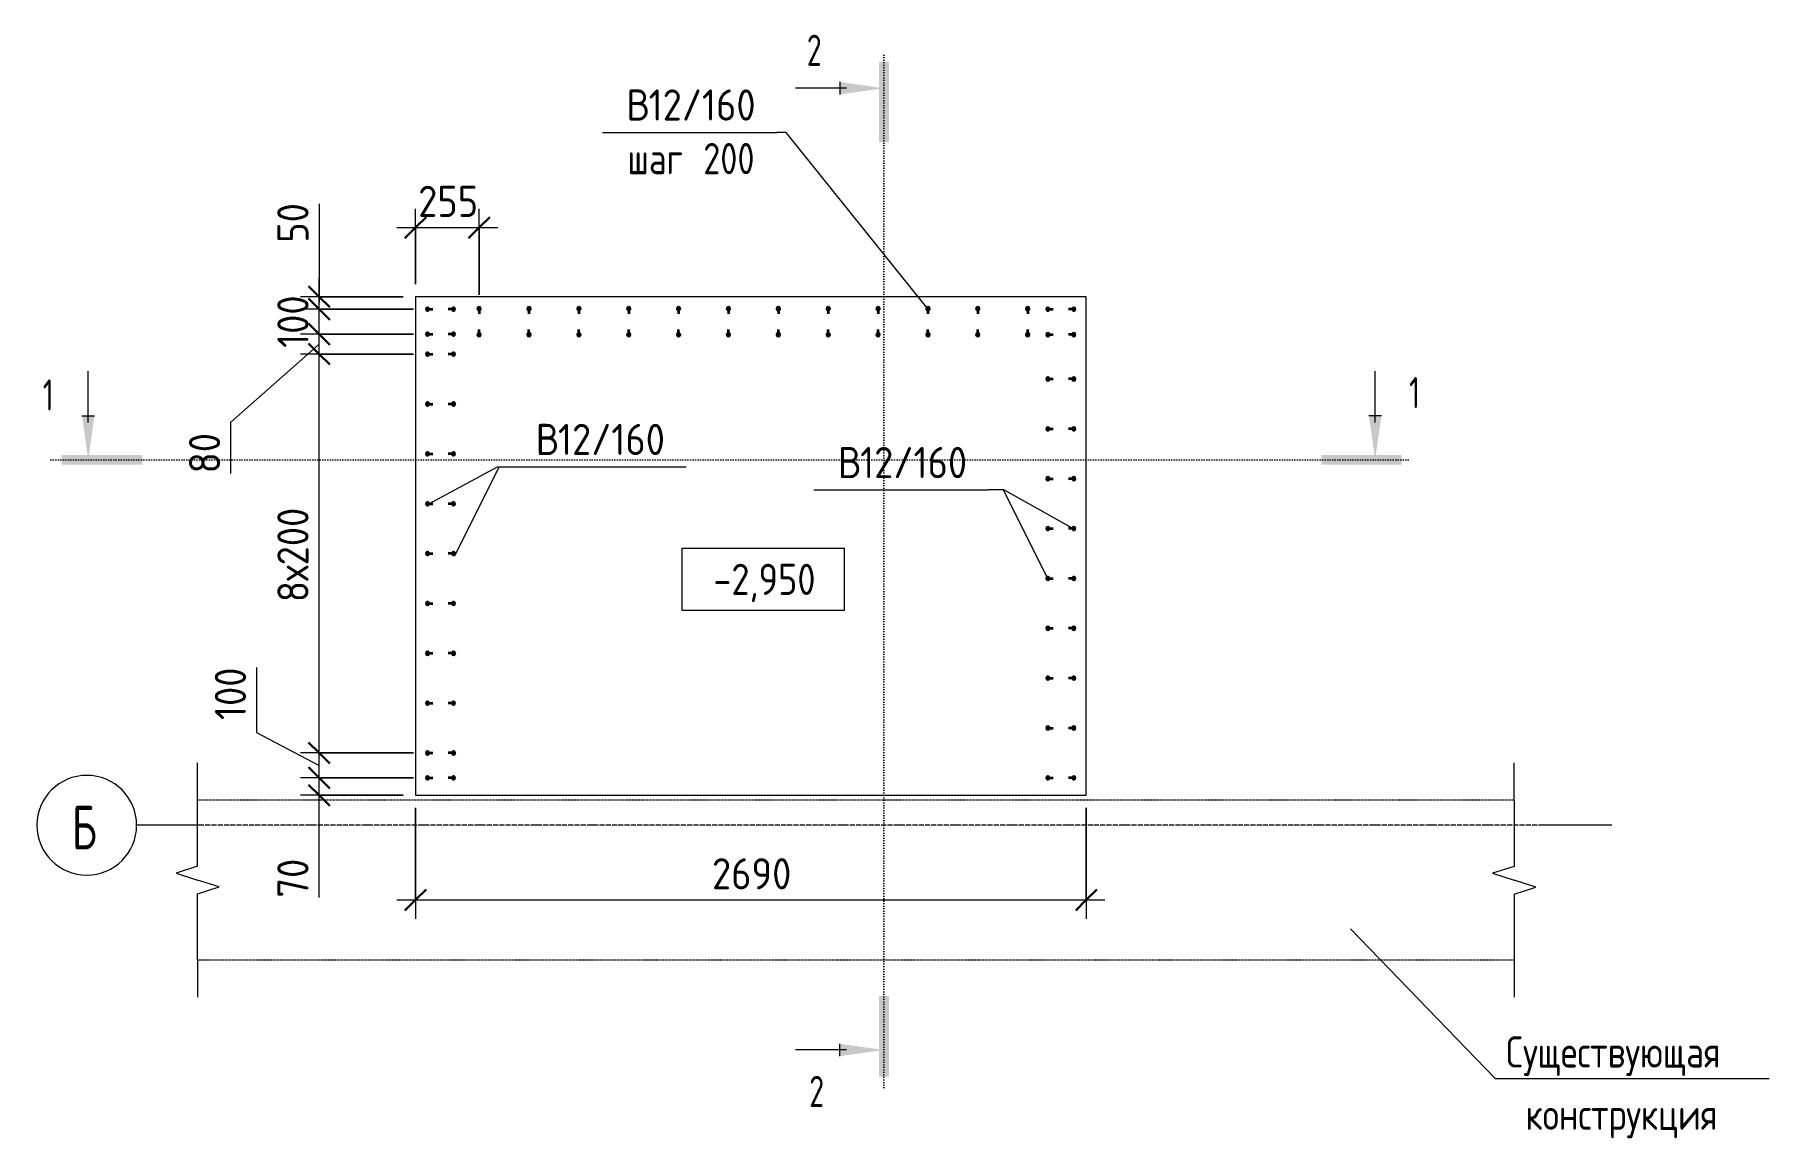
# Model space of a CAD drawing. Header units: millimetres. Extents: x 67134 to 118201, y -4983 to 13821.
# Drawn here: x 98352 to 105309, y 8254 to 12681 of the extents above; entities that cross this region are included whole.
import ezdxf

# ---------------------------------------------------------------- set-up
doc = ezdxf.new("R2010")
doc.units = ezdxf.units.MM
for name, pattern in [('01 Штриховая _4 мм_', [6, 3.5, -2.5]), ('02 Штрихпунктирная _20 мм_', [25, 20, -2.5, 0, -2.5]), ('04 Пунктир 10мм', [10, 0, -10])]:
    doc.linetypes.add(name, pattern=pattern)
for name, color, linetype, lineweight in [('AA_Dim', 7, 'Continuous', 9), ('AA_Dim-50', 7, 'Continuous', 9), ('AA_Oformlenie', 7, 'Continuous', 9), ('AA_Razrez', 7, 'Continuous', 9), ('AA_Vinoska', 7, 'Continuous', 9), ('AA_Visotnaya otmetka', 7, 'Continuous', 9), ('AF_Stena_Опалубка', 253, 'Continuous', 20), ('KR_Armatura', 7, 'Continuous', 20), ('KR_Armatura_Tonkie', 7, 'Continuous', 20), ('KR_Fundament', 7, 'Continuous', 20), ('Оси', 7, 'Continuous', 9)]:
    doc.layers.add(name, color=color, linetype=linetype, lineweight=lineweight)
doc.styles.add('GOST Common', font='GOST_Common.ttf', dxfattribs={"width": 0.85, "height": 125})
doc.styles.add('ISOCPEUR', font='isocpeur.TTF', dxfattribs={"width": 0.9, "height": 125})
doc.styles.add('ISOCPEUR_1', font='isocpeur.TTF', dxfattribs={"width": 0.85, "height": 125})
doc.styles.add('ISOCPEUR_3', font='isocpeur.TTF', dxfattribs={"width": 0.7, "height": 125})
doc.styles.add('ISOCPEUR_4', font='isocpeur.TTF', dxfattribs={"width": 0.7, "height": 175})
doc.styles.add('ISOCPEUR_5', font='isocpeur.TTF', dxfattribs={"width": 0.8, "height": 125})
doc.dimstyles.new('00_Точн_3_знака__прозр_', dxfattribs={"dimscale": 304.8, "dimtxt": 125.344371, "dimasz": 0.278871, "dimexe": 0.246063, "dimexo": 0.164042, "dimgap": 0.016404, "dimtad": 1, "dimdec": 3, "dimrnd": 0.001, "dimdsep": 46, "dimtxsty": 'ISOCPEUR', "dimblk1": 'OBLIQUE', "dimblk2": 'OBLIQUE', "dimsah": 1, "dimcen": 0.09, "dimdle": 0.246063, "dimazin": 0, "dimtfac": 1, "dimtdec": 4, "dimtix": 1, "dimtmove": 0, "dimatfit": 3, "dimfxl": 1, "dimtvp": 1, "dimtolj": 1, "dimtzin": 0, "dimlwd": 18, "dimlwe": 18, "dimarcsym": 2})
doc.dimstyles.new('00_Точн_3_знака__прозр__1', dxfattribs={"dimscale": 304.8, "dimtxt": 125.344371, "dimasz": 0.278871, "dimexe": 0.246063, "dimexo": 0.164042, "dimgap": 0.016404, "dimtad": 1, "dimdec": 3, "dimrnd": 0.001, "dimdsep": 46, "dimtxsty": 'ISOCPEUR', "dimblk1": 'OBLIQUE', "dimblk2": 'OBLIQUE', "dimsah": 1, "dimcen": 0.09, "dimdle": 0.246063, "dimazin": 0, "dimtfac": 1, "dimtdec": 4, "dimtix": 1, "dimtmove": 1, "dimatfit": 3, "dimfxl": 1, "dimtvp": 1, "dimtolj": 1, "dimtzin": 0, "dimlwd": 18, "dimlwe": 18, "dimarcsym": 2})

msp = doc.modelspace()

# ---------------------------------------------------------------- texts
at = {"layer": 'AA_Razrez', "char_height": 125, "attachment_point": 1, "style": 'ISOCPEUR_3'}
for s, insert, width in [('\\fISOCPEUR|b0|i0|c204|p34|;\\W.7;2', (101448.5963, 12681.1024), 75.759469), ('\\fISOCPEUR|b0|i0|c204|p34|;\\W.7;1', (98384.2514, 11298.4703), 53.312219), ('\\fISOCPEUR|b0|i0|c204|p34|;\\W.7;1', (103863.9232, 11308.0574), 53.312219), ('\\fISOCPEUR|b0|i0|c204|p34|;\\W.7;2', (101458.1833, 8504.7851), 75.759469)]:
    msp.add_mtext(s, dxfattribs=dict(at, insert=insert, width=width))
at = {"layer": 'AA_Vinoska', "char_height": 125, "attachment_point": 1}
for s, insert, width, style in [('\\fISOCPEUR|b0|i0|c204|p34|;\\W.9;В', (100724.9079, 12461.537), 108.227812, 'ISOCPEUR'), ('12/160', (100814.2048, 12461.537), 526.708687, 'ISOCPEUR'), (' 200', (100969.7538, 12246.5843), 333.502, 'ISOCPEUR_5'), ('шаг', (100728.9829, 12246.5843), 291.81425, 'ISOCPEUR_5'), ('\\fISOCPEUR|b0|i0|c204|p34|;\\W.9;В', (100361.3885, 11120.1066), 108.227812, 'ISOCPEUR'), ('12/160', (100450.6854, 11120.1066), 526.708687, 'ISOCPEUR'), ('\\fISOCPEUR|b0|i0|c204|p34|;\\W.9;В', (101573.1313, 11027.2845), 108.227812, 'ISOCPEUR'), ('12/160', (101662.4282, 11027.2845), 526.708687, 'ISOCPEUR'), ('Существующая', (104253.0334, 8663.2541), 1219.767531, 'GOST Common'), ('конструкция', (104330.3834, 8413.2541), 1032.373078, 'GOST Common')]:
    msp.add_mtext(s, dxfattribs=dict(at, insert=insert, width=width, style=style))
at = {"layer": 'AA_Visotnaya otmetka', "insert": (101073.9269, 10558.851), "char_height": 125, "width": 479.798668, "attachment_point": 1, "line_spacing_factor": 1.135194, "style": 'ISOCPEUR_1'}
msp.add_mtext('-2,950', dxfattribs=at)
at = {"layer": 'Оси', "insert": (98501.3241, 9588.5763), "char_height": 175, "width": 120.653969, "attachment_point": 1, "style": 'ISOCPEUR_4'}
msp.add_mtext('\\fISOCPEUR|b0|i0|c204|p34|;\\W.7;Б', dxfattribs=at)

# ---------------------------------------------------------------- blocks, each defined once
blk = doc.blocks.new('265_Выпуск П одной длины _НесАрм_РабПлоск_ - В1 _d12_ t250-4071037-Схема расположения арматурных выпусков вундаментной плиты  в_о 22-23_Б')
at = {"layer": 'KR_Armatura_Tonkie', "lineweight": 35}
for points in [[(-6, -6), (-3, -5.2), (-1.8, -4.2), (-0.2, -1.6), (0, 0), (-0.8, 3), (-1.8, 4.2), (-4.4, 5.8), (-7.6, 5.8), (-10.2, 4.2), (-11.8, 1.6), (-12, 0), (-11.2, -3), (-9, -5.2)], [(98, -6), (99.6, -5.8), (102.2, -4.2), (103.8, -1.6), (103.7, 1.7), (103.2, 3), (101, 5.2), (98, 6), (95, 5.2), (92.3, 1.7), (92.2, 1.6), (92.2, -1.6), (92.8, -3), (95, -5.2), (96.4, -5.8)]]:
    blk.add_hatch(color=256, dxfattribs=at).paths.add_polyline_path(points)
at = {"layer": 'KR_Armatura'}
for centre in [(-6, 0), (98, 0)]:
    blk.add_circle(centre, 6, dxfattribs=at)
at = {"layer": 'KR_Armatura_Tonkie', "lineweight": 35}
for p, q in [((0, 0), (15, 0)), ((92, 0), (77, 0))]:
    blk.add_line(p, q, dxfattribs=at)
for centre, start, end in [((-6, 0), 360, 180), ((-6, 0), 180, 360), ((98, 0), 360, 180), ((98, 0), 180, 360)]:
    blk.add_arc(centre, 6, start, end, dxfattribs=at)
blk = doc.blocks.new('265_Выпуск П одной длины _НесАрм_РабПлоск_ - В1 _d12_ t250-V1-Схема расположения арматурных выпусков вундаментной плиты  в_о 22-23_Б')
at = {"layer": 'KR_Armatura_Tonkie', "lineweight": 35}
for points in [[(-6, -6), (-3, -5.2), (-1.8, -4.2), (-0.2, -1.3), (0, 0), (-0.8, 3), (-1.8, 4.2), (-4.4, 5.8), (-7.6, 5.8), (-10.2, 4.2), (-11.8, 1.6), (-11.7, -1.3), (-11.2, -3), (-9, -5.2)], [(98, -6), (99.6, -5.8), (102.2, -4.2), (103.8, -1.3), (103.8, 1.6), (103.2, 3), (101, 5.2), (98, 6), (95, 5.2), (92.8, 3), (92.2, 1.6), (92.2, -1.6), (92.8, -3), (95, -5.2), (96.4, -5.8)]]:
    blk.add_hatch(color=256, dxfattribs=at).paths.add_polyline_path(points)
at = {"layer": 'KR_Armatura'}
for centre in [(-6, 0), (98, 0)]:
    blk.add_circle(centre, 6, dxfattribs=at)
at = {"layer": 'KR_Armatura_Tonkie', "lineweight": 35}
for p, q in [((0, 0), (15, 0)), ((92, 0), (77, 0))]:
    blk.add_line(p, q, dxfattribs=at)
for centre, start, end in [((-6, 0), 360, 180), ((-6, 0), 180, 360), ((98, 0), 360, 180), ((98, 0), 180, 360)]:
    blk.add_arc(centre, 6, start, end, dxfattribs=at)
blk = doc.blocks.new('265_Выпуск П одной длины _НесАрм_РабПлоск_ - В1 _d12_ t250-V2-Схема расположения арматурных выпусков вундаментной плиты  в_о 22-23_Б')
at = {"layer": 'KR_Armatura_Tonkie', "lineweight": 35}
for points in [[(-12, 0), (-11.2, -3), (-8.2, -5.4), (-6, -6), (-3, -5.2), (-1.8, -4.2), (-0.2, -1.6), (-0.1, 0.2), (-0.8, 3), (-1.8, 4.2), (-4.4, 5.8), (-7.6, 5.8), (-10.2, 4.2), (-12, 0.2)], [(92.2, 0.2), (92.2, -1.6), (92.8, -3), (95, -5.2), (98, -6), (99.6, -5.8), (102.2, -4.2), (103.8, -1.6), (103.8, 1.6), (103.2, 3), (101, 5.2), (98, 6), (95, 5.2), (92.8, 3), (92.2, 1.6)]]:
    blk.add_hatch(color=256, dxfattribs=at).paths.add_polyline_path(points)
at = {"layer": 'KR_Armatura'}
for centre in [(-6, 0), (98, 0)]:
    blk.add_circle(centre, 6, dxfattribs=at)
at = {"layer": 'KR_Armatura_Tonkie', "lineweight": 35}
for p, q in [((0, 0), (15, 0)), ((92, 0), (77, 0))]:
    blk.add_line(p, q, dxfattribs=at)
for centre, start, end in [((-6, 0), 360, 180), ((-6, 0), 180, 360), ((98, 0), 360, 180), ((98, 0), 180, 360)]:
    blk.add_arc(centre, 6, start, end, dxfattribs=at)
blk = doc.blocks.new('265_Выпуск П одной длины _НесАрм_РабПлоск_ - В1 _d12_ t250-V3-Схема расположения арматурных выпусков вундаментной плиты  в_о 22-23_Б')
at = {"layer": 'KR_Armatura_Tonkie', "lineweight": 35}
for points in [[(-12, 0), (-11.2, -3), (-8.2, -5.4), (-5.9, -6), (-3, -5.2), (-1.8, -4.2), (-0.2, -1.6), (0, 0), (-0.8, 3), (-1.8, 4.2), (-4.4, 5.8), (-7.6, 5.8), (-10.2, 4.2), (-11.8, 1.6)], [(92.2, -1.6), (92.8, -3), (95, -5.2), (98.3, -6), (99.6, -5.8), (102.2, -4.2), (103.8, -1.6), (103.8, 1.6), (103.2, 3), (101, 5.2), (98, 6), (95, 5.2), (92.8, 3), (92.2, 1.6)]]:
    blk.add_hatch(color=256, dxfattribs=at).paths.add_polyline_path(points)
at = {"layer": 'KR_Armatura'}
for centre in [(-6, 0), (98, 0)]:
    blk.add_circle(centre, 6, dxfattribs=at)
at = {"layer": 'KR_Armatura_Tonkie', "lineweight": 35}
for p, q in [((0, 0), (15, 0)), ((92, 0), (77, 0))]:
    blk.add_line(p, q, dxfattribs=at)
for centre, start, end in [((-6, 0), 360, 180), ((-6, 0), 180, 360), ((98, 0), 360, 180), ((98, 0), 180, 360)]:
    blk.add_arc(centre, 6, start, end, dxfattribs=at)
blk = doc.blocks.new('011_ЛинияОбрыва _ЭлУзла_Линия_ - Тип 1-4091835-Схема расположения арматурных выпусков вундаментной плиты  в_о 22-23_Б')
at = {"layer": 'AA_Oformlenie'}
for p, q in [((0, 0), (265, 0)), ((376.3, 0), (640, 0))]:
    blk.add_line(p, q, dxfattribs=at)
blk = doc.blocks.new('Разрез - Номер узла_ сзади-394133-Схема расположения арматурных выпусков вундаментной плиты  в_о 22-23_Б')
at = {"layer": 'AA_Razrez'}
for points in [[(7.33, 0.4), (7.33, -0.39), (0.87, -0.39), (0.87, 0.4)], [(3.5, -3.53), (2.5, -3.53), (3, 0)]]:
    blk.add_hatch(color=256, dxfattribs=at).paths.add_polyline_path(points)
for p, q in [((2.5, -3.53), (3.5, -3.53)), ((3, -3), (3, -7.1))]:
    blk.add_line(p, q, dxfattribs=at)
blk = doc.blocks.new('Разрез - Номер узла_ спереди-394134-Схема расположения арматурных выпусков вундаментной плиты  в_о 22-23_Б')
at = {"layer": 'AA_Razrez'}
for points in [[(7.33, 0.4), (7.33, -0.39), (0.87, -0.39), (0.87, 0.4)], [(3.5, -3.53), (2.5, -3.53), (3, 0)]]:
    blk.add_hatch(color=256, dxfattribs=at).paths.add_polyline_path(points)
for p, q in [((2.5, -3.53), (3.5, -3.53)), ((3, -3), (3, -7.1))]:
    blk.add_line(p, q, dxfattribs=at)
blk = doc.blocks.new('DIMBLOCK40-Схема расположения арматурных выпусков вундаментной плиты  в_о 22-23_Б')
at = {"layer": 'AA_Dim-50', "lineweight": 18}
for p, q in [((99879.4, 9580), (99879.4, 9135.2)), ((99879.4, 9210.2), (99879.4, 9580)), ((102569.4, 9580), (102569.4, 9135.2)), ((102569.4, 9210.2), (102569.4, 9580)), ((99804.4, 9210.2), (102644.4, 9210.2))]:
    blk.add_line(p, q, dxfattribs=at)
at = {"layer": 'AA_Dim-50', "lineweight": 30}
for p, q in [((99879.4, 9210.2), (99921.9, 9252.7)), ((102569.4, 9210.2), (102611.9, 9252.7)), ((99879.4, 9210.2), (99836.9, 9167.7)), ((102569.4, 9210.2), (102526.9, 9167.7))]:
    blk.add_line(p, q, dxfattribs=at)
at = {"layer": 'AA_Dim-50', "color": 0, "lineweight": 18, "insert": (101068.3, 9378), "char_height": 125, "width": 374.614, "attachment_point": 1, "line_spacing_factor": 1.135194, "style": 'ISOCPEUR'}
blk.add_mtext('2690', dxfattribs=at)
blk = doc.blocks.new('_Oblique')
at = {"color": 0, "linetype": 'ByBlock', "lineweight": -2}
blk.add_line((-0.5, -0.5), (0.5, 0.5), dxfattribs=at)
blk = doc.blocks.new('Высотные отметки - Рамка вверх-400294-Схема расположения арматурных выпусков вундаментной плиты  в_о 22-23_Б')
at = {"layer": 'AA_Vinoska'}
for p, q in [((-13, 0), (-13, 5)), ((-13, 5), (0, 5)), ((0, 5), (0, 0)), ((0, 0), (-13, 0))]:
    blk.add_line(p, q, dxfattribs=at)
blk = doc.blocks.new('010_Текст с выноской - Текст 2 строки-4027658-Схема расположения арматурных выпусков вундаментной плиты  в_о 22-23_Б')
at = {"layer": 'AA_Vinoska'}
blk.add_line((-11, 0), (11, 0), dxfattribs=at)
blk = doc.blocks.new('042_М_Арматуры - Диам длина поз-3662928-Схема расположения арматурных выпусков вундаментной плиты  в_о 22-23_Б')
at = {"layer": 'AA_Vinoska'}
blk.add_line((-7, 0), (7, 0), dxfattribs=at)
blk = doc.blocks.new('042_М_Арматуры - Диам длина поз _ Комментарий-3662934-Схема расположения арматурных выпусков вундаментной плиты  в_о 22-23_Б')
at = {"layer": 'AA_Vinoska'}
blk.add_line((-7, 0), (7, 0), dxfattribs=at)
blk = doc.blocks.new('DIMBLOCK41-Схема расположения арматурных выпусков вундаментной плиты  в_о 22-23_Б')
at = {"layer": 'AA_Dim-50', "lineweight": 18}
for p, q in [((99879.4, 11680), (99879.4, 11982.1)), ((100134.4, 11638), (100134.4, 11982.1)), ((99804.4, 11907.1), (100209.4, 11907.1)), ((99879.4, 11907.1), (99879.4, 11680)), ((100134.4, 11907.1), (100134.4, 11638))]:
    blk.add_line(p, q, dxfattribs=at)
at = {"layer": 'AA_Dim-50', "lineweight": 30}
for p, q in [((99879.4, 11907.1), (99836.9, 11864.6)), ((99879.4, 11907.1), (99921.9, 11949.6)), ((100134.4, 11907.1), (100091.9, 11864.6)), ((100134.4, 11907.1), (100176.9, 11949.6))]:
    blk.add_line(p, q, dxfattribs=at)
at = {"layer": 'AA_Dim-50', "color": 0, "lineweight": 18, "insert": (99889.9, 12074.9), "char_height": 125, "width": 280.961, "attachment_point": 1, "line_spacing_factor": 1.135194, "style": 'ISOCPEUR'}
blk.add_mtext('255', dxfattribs=at)
blk = doc.blocks.new('Ось сетки - d_4мм-2765513-Схема расположения арматурных выпусков вундаментной плиты  в_о 22-23_Б')
at = {"layer": 'Оси'}
for start, end in [(360, 180), (360, 180), (180, 360), (180, 360)]:
    blk.add_arc((0, 0), 4, start, end, dxfattribs=at)
blk = doc.blocks.new('DIMBLOCK42-Схема расположения арматурных выпусков вундаментной плиты  в_о 22-23_Б')
at = {"layer": 'AA_Dim-50', "lineweight": 30}
for p, q in [((99493.1, 9700), (99450.6, 9742.5)), ((99493.1, 9630), (99450.6, 9672.5)), ((99493.1, 9700), (99535.6, 9657.5)), ((99493.1, 9630), (99535.6, 9587.5))]:
    blk.add_line(p, q, dxfattribs=at)
at = {"layer": 'AA_Dim-50', "lineweight": 18}
for p, q in [((99871.8, 9700), (99418.1, 9700)), ((99493.1, 9555), (99493.1, 9700)), ((99493.1, 9700), (99871.8, 9700)), ((99829.4, 9630), (99418.1, 9630)), ((99493.1, 9425.8), (99493.1, 9665)), ((99493.1, 9630), (99829.4, 9630)), ((99493.1, 9219.7), (99493.1, 9425.8))]:
    blk.add_line(p, q, dxfattribs=at)
at = {"layer": 'AA_Dim-50', "color": 0, "lineweight": 18, "insert": (99325.3, 9219.7), "char_height": 125, "width": 187.307, "attachment_point": 1, "rotation": 90, "line_spacing_factor": 1.135194, "style": 'ISOCPEUR'}
blk.add_mtext('70', dxfattribs=at)
blk = doc.blocks.new('DIMBLOCK43-Схема расположения арматурных выпусков вундаментной плиты  в_о 22-23_Б')
at = {"layer": 'AA_Dim-50', "lineweight": 18}
for p, q in [((99242.3, 10142.6), (99242.3, 9882.1)), ((99242.3, 9882.1), (99493.1, 9750)), ((99871.8, 9800), (99418.1, 9800)), ((99493.1, 9700), (99493.1, 9800)), ((99493.1, 9800), (99871.8, 9800)), ((99871.8, 9700), (99418.1, 9700)), ((99493.1, 9700), (99871.8, 9700))]:
    blk.add_line(p, q, dxfattribs=at)
at = {"layer": 'AA_Dim-50', "lineweight": 30}
for p, q in [((99493.1, 9800), (99450.6, 9842.5)), ((99493.1, 9700), (99450.6, 9742.5)), ((99493.1, 9800), (99535.6, 9757.5)), ((99493.1, 9700), (99535.6, 9657.5))]:
    blk.add_line(p, q, dxfattribs=at)
at = {"layer": 'AA_Dim-50', "color": 0, "lineweight": 18, "insert": (99074.5, 9932.1), "char_height": 125, "width": 252.581, "attachment_point": 1, "rotation": 90, "line_spacing_factor": 1.135194, "style": 'ISOCPEUR'}
blk.add_mtext('100', dxfattribs=at)
blk = doc.blocks.new('DIMBLOCK44-Схема расположения арматурных выпусков вундаментной плиты  в_о 22-23_Б')
at = {"layer": 'AA_Dim-50', "lineweight": 30}
for p, q in [((99493.1, 11400), (99450.6, 11442.5)), ((99493.1, 11400), (99535.6, 11357.5)), ((99493.1, 9800), (99450.6, 9842.5)), ((99493.1, 9800), (99535.6, 9757.5))]:
    blk.add_line(p, q, dxfattribs=at)
at = {"layer": 'AA_Dim-50', "lineweight": 18}
for p, q in [((99871.8, 11400), (99418.1, 11400)), ((99493.1, 9800), (99493.1, 11400)), ((99493.1, 11400), (99871.8, 11400)), ((99871.8, 9800), (99418.1, 9800)), ((99493.1, 9800), (99871.8, 9800))]:
    blk.add_line(p, q, dxfattribs=at)
at = {"layer": 'AA_Dim-50', "color": 0, "lineweight": 18, "insert": (99325.3, 10404.9), "char_height": 125, "width": 468.268, "attachment_point": 1, "rotation": 90, "line_spacing_factor": 1.135194, "style": 'ISOCPEUR'}
blk.add_mtext('8х200', dxfattribs=at)
blk = doc.blocks.new('DIMBLOCK45-Схема расположения арматурных выпусков вундаментной плиты  в_о 22-23_Б')
at = {"layer": 'AA_Dim-50', "lineweight": 18}
for p, q in [((99871.8, 11480), (99418.1, 11480)), ((99493.1, 11400), (99493.1, 11480)), ((99493.1, 11480), (99871.8, 11480)), ((99138.7, 11127.5), (99493.1, 11440)), ((99871.8, 11400), (99418.1, 11400)), ((99493.1, 11400), (99871.8, 11400)), ((99138.7, 10921.4), (99138.7, 11127.5))]:
    blk.add_line(p, q, dxfattribs=at)
at = {"layer": 'AA_Dim-50', "lineweight": 30}
for p, q in [((99493.1, 11480), (99450.6, 11522.5)), ((99493.1, 11480), (99535.6, 11437.5)), ((99493.1, 11400), (99450.6, 11442.5)), ((99493.1, 11400), (99535.6, 11357.5))]:
    blk.add_line(p, q, dxfattribs=at)
at = {"layer": 'AA_Dim-50', "color": 0, "lineweight": 18, "insert": (98970.9, 10921.4), "char_height": 125, "width": 187.307, "attachment_point": 1, "rotation": 90, "line_spacing_factor": 1.135194, "style": 'ISOCPEUR'}
blk.add_mtext('80', dxfattribs=at)
blk = doc.blocks.new('DIMBLOCK46-Схема расположения арматурных выпусков вундаментной плиты  в_о 22-23_Б')
at = {"layer": 'AA_Dim-50', "lineweight": 30}
for p, q in [((99493.1, 11580), (99450.6, 11622.5)), ((99493.1, 11580), (99535.6, 11537.5)), ((99493.1, 11480), (99450.6, 11522.5)), ((99493.1, 11480), (99535.6, 11437.5))]:
    blk.add_line(p, q, dxfattribs=at)
at = {"layer": 'AA_Dim-50', "lineweight": 18}
for p, q in [((99871.8, 11580), (99418.1, 11580)), ((99493.1, 11480), (99493.1, 11580)), ((99493.1, 11580), (99871.8, 11580)), ((99871.8, 11480), (99418.1, 11480)), ((99493.1, 11480), (99871.8, 11480))]:
    blk.add_line(p, q, dxfattribs=at)
at = {"layer": 'AA_Dim-50', "color": 0, "lineweight": 18, "insert": (99325.3, 11424.8), "char_height": 125, "width": 252.581, "attachment_point": 1, "rotation": 90, "line_spacing_factor": 1.135194, "style": 'ISOCPEUR'}
blk.add_mtext('100', dxfattribs=at)
blk = doc.blocks.new('DIMBLOCK47-Схема расположения арматурных выпусков вундаментной плиты  в_о 22-23_Б')
at = {"layer": 'AA_Dim-50', "lineweight": 18}
for p, q in [((99493.1, 12002.6), (99493.1, 11796.5)), ((99493.1, 11796.5), (99493.1, 11605)), ((99493.1, 11580), (99493.1, 11705)), ((99829.4, 11630), (99418.1, 11630)), ((99493.1, 11630), (99829.4, 11630)), ((99871.8, 11580), (99418.1, 11580)), ((99493.1, 11580), (99871.8, 11580))]:
    blk.add_line(p, q, dxfattribs=at)
at = {"layer": 'AA_Dim-50', "lineweight": 30}
for p, q in [((99493.1, 11630), (99450.6, 11672.5)), ((99493.1, 11580), (99450.6, 11622.5)), ((99493.1, 11630), (99535.6, 11587.5)), ((99493.1, 11580), (99535.6, 11537.5))]:
    blk.add_line(p, q, dxfattribs=at)
at = {"layer": 'AA_Dim-50', "color": 0, "lineweight": 18, "insert": (99325.3, 11846.5), "char_height": 125, "width": 187.307, "attachment_point": 1, "rotation": 90, "line_spacing_factor": 1.135194, "style": 'ISOCPEUR'}
blk.add_mtext('50', dxfattribs=at)

# ---------------------------------------------------------------- dimensions: what is measured, and where the dimension line sits
at = {"layer": 'AA_Dim', "lineweight": 18}
for base, p1, p2, override, picture, middle in [((100134.4375, 11907.0535), (99879.4375, 11630), (100134.4375, 11588), {"dimpost": '<>', "dimfxl": 258.435679}, 'DIMBLOCK41-Схема расположения арматурных выпусков вундаментной плиты  в_о 22-23_Б', (100006.9375, 11974.5535)), ((102569.4375, 9210.1704), (99879.4375, 9630), (102569.4375, 9630), {"dimpost": '<>', "dimfxl": 2690}, 'DIMBLOCK40-Схема расположения арматурных выпусков вундаментной плиты  в_о 22-23_Б', (101224.4375, 9277.6704))]:
    dim = msp.add_linear_dim(base=base, p1=p1, p2=p2, dimstyle='00_Точн_3_знака__прозр_', override=override, dxfattribs=at)
    dim.commit()
    dim.dimension.update_dxf_attribs({"geometry": picture, "text_midpoint": middle})
for base, p1, p2, override, picture, middle in [((99493.0986, 11630), (99921.8332, 11580), (99879.4375, 11630), {"dimpost": '<>', "dimfxl": 65.554513}, 'DIMBLOCK47-Схема расположения арматурных выпусков вундаментной плиты  в_о 22-23_Б', (99408.5921, 11940.1199)), ((99493.0986, 11480), (99921.8332, 11400), (99921.8332, 11480), {"dimpost": '<>', "dimfxl": 80}, 'DIMBLOCK45-Схема расположения арматурных выпусков вундаментной плиты  в_о 22-23_Б', (99054.2393, 11015.0599)), ((99493.0986, 9800), (99921.8332, 9700), (99921.8332, 9800), {"dimpost": '<>', "dimfxl": 100}, 'DIMBLOCK43-Схема расположения арматурных выпусков вундаментной плиты  в_о 22-23_Б', (99157.8016, 10058.4047)), ((99493.0986, 9700), (99879.4375, 9630), (99921.8332, 9700), {"dimpost": '<>', "dimfxl": 81.837609}, 'DIMBLOCK42-Схема расположения арматурных выпусков вундаментной плиты  в_о 22-23_Б', (99408.5921, 9313.3764))]:
    dim = msp.add_linear_dim(base=base, p1=p1, p2=p2, angle=90, dimstyle='00_Точн_3_знака__прозр__1', override=override, dxfattribs=at)
    dim.commit()
    dim.dimension.update_dxf_attribs({"geometry": picture, "text_midpoint": middle, "dimtype": 160, "text_rotation": 90})
dim = msp.add_linear_dim(base=(99493.0986, 11580), p1=(99921.8332, 11480), p2=(99921.8332, 11580), angle=90, dimstyle='00_Точн_3_знака__прозр_', override={"dimpost": '<>', "dimfxl": 100}, dxfattribs=at)
dim.commit()
dim.dimension.update_dxf_attribs({"geometry": 'DIMBLOCK46-Схема расположения арматурных выпусков вундаментной плиты  в_о 22-23_Б', "text_midpoint": (99425.5986, 11530)})
dim = msp.add_linear_dim(base=(99493.0986, 11400), p1=(99921.8332, 9800), p2=(99921.8332, 11400), angle=90, text='8х200', dimstyle='00_Точн_3_знака__прозр_', override={"dimpost": '<>', "dimfxl": 1600}, dxfattribs=at)
dim.commit()
dim.dimension.update_dxf_attribs({"geometry": 'DIMBLOCK44-Схема расположения арматурных выпусков вундаментной плиты  в_о 22-23_Б', "text_midpoint": (99425.5986, 10600)})

# ---------------------------------------------------------------- linework, layer by layer
at = {"layer": 'AA_Razrez', "linetype": '04 Пунктир 10мм'}
for p, q in [((101757.6398, 8458.547), (101757.6398, 12616.3718)), ((98416.7726, 10975.9045), (103877.952, 10975.9045))]:
    msp.add_line(p, q, dxfattribs=at)
at = {"layer": 'AA_Vinoska'}
for p, q in [((101365.9822, 12289.0245), (101328.9009, 12289.0245)), ((101934.3708, 11581.9493), (101365.9822, 12289.0245)), ((99932.594, 10799.6125), (100207.6539, 10947.5941)), ((100036.9822, 10590.2163), (100214.3275, 10947.5941)), ((100207.6539, 10947.5941), (100265.3815, 10947.5941)), ((100214.3275, 10947.5941), (100265.3815, 10947.5941)), ((102236.7312, 10854.772), (102177.1243, 10854.772)), ((102238.9265, 10854.772), (102177.1243, 10854.772)), ((102411.9565, 10503.3294), (102236.7312, 10854.772)), ((102518.3798, 10698.6917), (102238.9265, 10854.772)), ((99005.6543, 9610), (99005.6543, 9760)), ((104285.6543, 9610), (104285.6543, 9760)), ((99005.6543, 9346.3087), (98919.0042, 9318.1543)), ((104285.6543, 9345), (104199.0518, 9317.5)), ((98919.0042, 9318.1543), (99005.6543, 9290)), ((99092.2568, 9262.5), (99005.6543, 9290)), ((99005.6543, 9235), (99092.2568, 9262.5)), ((104199.0518, 9317.5), (104285.6543, 9290)), ((104372.3044, 9261.8457), (104285.6543, 9290)), ((104285.6543, 9233.6913), (104372.3044, 9261.8457)), ((103629.5721, 9094.5022), (104208.5567, 8494.1389)), ((99005.6543, 8970), (99005.6543, 8820)), ((104285.6543, 8970), (104285.6543, 8820))]:
    msp.add_line(p, q, dxfattribs=at)
at = {"layer": 'AA_Visotnaya otmetka'}
msp.add_line((101598.843, 10371.0112), (101598.843, 10371.0112), dxfattribs=at)
msp.add_line((101598.843, 10371.0112), (101598.843, 10371.0112), dxfattribs=at)
at = {"layer": 'AF_Stena_Опалубка', "linetype": '01 Штриховая _4 мм_'}
for p, q in [((104285.6543, 9610), (99005.6543, 9610)), ((99005.6543, 8970), (104285.6543, 8970))]:
    msp.add_line(p, q, dxfattribs=at)
at = {"layer": 'KR_Fundament'}
for p, q in [((102569.4375, 11630), (99879.4375, 11630)), ((99879.4375, 11630), (99879.4375, 9630)), ((102569.4375, 9630), (102569.4375, 11630)), ((99879.4375, 9630), (102569.4375, 9630))]:
    msp.add_line(p, q, dxfattribs=at)
at = {"layer": 'Оси'}
for p, q in [((99011.0626, 9510), (98761.0626, 9510)), ((104677.5172, 9510), (104427.5172, 9510))]:
    msp.add_line(p, q, dxfattribs=at)
at = {"layer": 'Оси', "linetype": '02 Штрихпунктирная _20 мм_'}
msp.add_line((104427.5172, 9510), (99011.0626, 9510), dxfattribs=at)

# ---------------------------------------------------------------- block references
at = {"layer": 'AA_Oformlenie'}
for p, rotation in [((99005.6543, 8970), 89.99999999999991), ((104285.6543, 9610), 269.9999999999999)]:
    msp.add_blockref('011_ЛинияОбрыва _ЭлУзла_Линия_ - Тип 1-4091835-Схема расположения арматурных выпусков вундаментной плиты  в_о 22-23_Б', p, dxfattribs=dict(at, rotation=rotation))
at = {"layer": 'AA_Razrez', "xscale": 49.99999999999998, "yscale": 49.99999999999998, "zscale": 49.99999999999998}
for p, rotation in [((101757.6398, 12616.3718), 269.9999999999998), ((103877.952, 10975.9045), 180)]:
    msp.add_blockref('Разрез - Номер узла_ спереди-394134-Схема расположения арматурных выпусков вундаментной плиты  в_о 22-23_Б', p, dxfattribs=dict(at, rotation=rotation))
at = {"layer": 'AA_Razrez', "extrusion": (0, 0, -1), "xscale": 49.99999999999998, "yscale": 49.99999999999998, "zscale": 49.99999999999998}
for p, rotation in [((-98416.7726, 10975.9045), 180), ((-101757.6398, 8458.547), 90.00000000000001)]:
    msp.add_blockref('Разрез - Номер узла_ сзади-394133-Схема расположения арматурных выпусков вундаментной плиты  в_о 22-23_Б', p, dxfattribs=dict(at, rotation=rotation))
at = {"layer": 'AA_Vinoska'}
for name, p, xscale, yscale, zscale in [('042_М_Арматуры - Диам длина поз _ Комментарий-3662934-Схема расположения арматурных выпусков вундаментной плиты  в_о 22-23_Б', (100978.9009, 12289.0245), 49.99999999999998, 49.99999999999998, 49.99999999999998), ('042_М_Арматуры - Диам длина поз-3662928-Схема расположения арматурных выпусков вундаментной плиты  в_о 22-23_Б', (100615.3815, 10947.5941), 49.99999999999998, 49.99999999999998, 49.99999999999998), ('042_М_Арматуры - Диам длина поз-3662928-Схема расположения арматурных выпусков вундаментной плиты  в_о 22-23_Б', (101827.1243, 10854.772), 49.99999999999998, 49.99999999999998, 49.99999999999998), ('Высотные отметки - Рамка вверх-400294-Схема расположения арматурных выпусков вундаментной плиты  в_о 22-23_Б', (101598.843, 10371.0112), 49.99999999999998, 49.99999999999998, 49.99999999999998), ('010_Текст с выноской - Текст 2 строки-4027658-Схема расположения арматурных выпусков вундаментной плиты  в_о 22-23_Б', (104758.5567, 8494.1389), 50, 50, 50)]:
    msp.add_blockref(name, p, dxfattribs=dict(at, xscale=xscale, yscale=yscale, zscale=zscale))
at = {"layer": 'KR_Armatura_Tonkie', "lineweight": 35}
for name, p in [('265_Выпуск П одной длины _НесАрм_РабПлоск_ - В1 _d12_ t250-4071037-Схема расположения арматурных выпусков вундаментной плиты  в_о 22-23_Б', (99933.8332, 11580)), ('265_Выпуск П одной длины _НесАрм_РабПлоск_ - В1 _d12_ t250-4071037-Схема расположения арматурных выпусков вундаментной плиты  в_о 22-23_Б', (102421.4375, 11580)), ('265_Выпуск П одной длины _НесАрм_РабПлоск_ - В1 _d12_ t250-4071037-Схема расположения арматурных выпусков вундаментной плиты  в_о 22-23_Б', (99933.8332, 11480)), ('265_Выпуск П одной длины _НесАрм_РабПлоск_ - В1 _d12_ t250-4071037-Схема расположения арматурных выпусков вундаментной плиты  в_о 22-23_Б', (102421.4375, 11478)), ('265_Выпуск П одной длины _НесАрм_РабПлоск_ - В1 _d12_ t250-V1-Схема расположения арматурных выпусков вундаментной плиты  в_о 22-23_Б', (99933.8332, 11400)), ('265_Выпуск П одной длины _НесАрм_РабПлоск_ - В1 _d12_ t250-4071037-Схема расположения арматурных выпусков вундаментной плиты  в_о 22-23_Б', (102421.4375, 11300)), ('265_Выпуск П одной длины _НесАрм_РабПлоск_ - В1 _d12_ t250-4071037-Схема расположения арматурных выпусков вундаментной плиты  в_о 22-23_Б', (99933.8332, 11199.6125)), ('265_Выпуск П одной длины _НесАрм_РабПлоск_ - В1 _d12_ t250-4071037-Схема расположения арматурных выпусков вундаментной плиты  в_о 22-23_Б', (102421.4375, 11100)), ('265_Выпуск П одной длины _НесАрм_РабПлоск_ - В1 _d12_ t250-4071037-Схема расположения арматурных выпусков вундаментной плиты  в_о 22-23_Б', (99933.8332, 10999.6125)), ('265_Выпуск П одной длины _НесАрм_РабПлоск_ - В1 _d12_ t250-4071037-Схема расположения арматурных выпусков вундаментной плиты  в_о 22-23_Б', (102421.4375, 10900)), ('265_Выпуск П одной длины _НесАрм_РабПлоск_ - В1 _d12_ t250-4071037-Схема расположения арматурных выпусков вундаментной плиты  в_о 22-23_Б', (99933.8332, 10799.6125)), ('265_Выпуск П одной длины _НесАрм_РабПлоск_ - В1 _d12_ t250-4071037-Схема расположения арматурных выпусков вундаментной плиты  в_о 22-23_Б', (102421.4375, 10700)), ('265_Выпуск П одной длины _НесАрм_РабПлоск_ - В1 _d12_ t250-4071037-Схема расположения арматурных выпусков вундаментной плиты  в_о 22-23_Б', (99933.8332, 10599.6125)), ('265_Выпуск П одной длины _НесАрм_РабПлоск_ - В1 _d12_ t250-4071037-Схема расположения арматурных выпусков вундаментной плиты  в_о 22-23_Б', (102421.4375, 10500)), ('265_Выпуск П одной длины _НесАрм_РабПлоск_ - В1 _d12_ t250-4071037-Схема расположения арматурных выпусков вундаментной плиты  в_о 22-23_Б', (99933.8332, 10399.6125)), ('265_Выпуск П одной длины _НесАрм_РабПлоск_ - В1 _d12_ t250-4071037-Схема расположения арматурных выпусков вундаментной плиты  в_о 22-23_Б', (102421.4375, 10300)), ('265_Выпуск П одной длины _НесАрм_РабПлоск_ - В1 _d12_ t250-4071037-Схема расположения арматурных выпусков вундаментной плиты  в_о 22-23_Б', (99933.8332, 10199.6125)), ('265_Выпуск П одной длины _НесАрм_РабПлоск_ - В1 _d12_ t250-4071037-Схема расположения арматурных выпусков вундаментной плиты  в_о 22-23_Б', (102421.4375, 10100)), ('265_Выпуск П одной длины _НесАрм_РабПлоск_ - В1 _d12_ t250-4071037-Схема расположения арматурных выпусков вундаментной плиты  в_о 22-23_Б', (99933.8332, 9999.6125)), ('265_Выпуск П одной длины _НесАрм_РабПлоск_ - В1 _d12_ t250-4071037-Схема расположения арматурных выпусков вундаментной плиты  в_о 22-23_Б', (102421.4375, 9900)), ('265_Выпуск П одной длины _НесАрм_РабПлоск_ - В1 _d12_ t250-4071037-Схема расположения арматурных выпусков вундаментной плиты  в_о 22-23_Б', (99933.8332, 9800)), ('265_Выпуск П одной длины _НесАрм_РабПлоск_ - В1 _d12_ t250-4071037-Схема расположения арматурных выпусков вундаментной плиты  в_о 22-23_Б', (99933.8332, 9700)), ('265_Выпуск П одной длины _НесАрм_РабПлоск_ - В1 _d12_ t250-4071037-Схема расположения арматурных выпусков вундаментной плиты  в_о 22-23_Б', (102421.4375, 9700))]:
    msp.add_blockref(name, p, dxfattribs=at)
at = {"layer": 'KR_Armatura_Tonkie', "lineweight": 35, "rotation": 89.99999999999964}
for name, p in [('265_Выпуск П одной длины _НесАрм_РабПлоск_ - В1 _d12_ t250-4071037-Схема расположения арматурных выпусков вундаментной плиты  в_о 22-23_Б', (100134.4375, 11484)), ('265_Выпуск П одной длины _НесАрм_РабПлоск_ - В1 _d12_ t250-4071037-Схема расположения арматурных выпусков вундаментной плиты  в_о 22-23_Б', (100334.4375, 11484)), ('265_Выпуск П одной длины _НесАрм_РабПлоск_ - В1 _d12_ t250-V2-Схема расположения арматурных выпусков вундаментной плиты  в_о 22-23_Б', (100534.4375, 11484)), ('265_Выпуск П одной длины _НесАрм_РабПлоск_ - В1 _d12_ t250-4071037-Схема расположения арматурных выпусков вундаментной плиты  в_о 22-23_Б', (100734.4375, 11484)), ('265_Выпуск П одной длины _НесАрм_РабПлоск_ - В1 _d12_ t250-4071037-Схема расположения арматурных выпусков вундаментной плиты  в_о 22-23_Б', (100934.4375, 11484)), ('265_Выпуск П одной длины _НесАрм_РабПлоск_ - В1 _d12_ t250-4071037-Схема расположения арматурных выпусков вундаментной плиты  в_о 22-23_Б', (101134.4375, 11484)), ('265_Выпуск П одной длины _НесАрм_РабПлоск_ - В1 _d12_ t250-4071037-Схема расположения арматурных выпусков вундаментной плиты  в_о 22-23_Б', (101334.4375, 11484)), ('265_Выпуск П одной длины _НесАрм_РабПлоск_ - В1 _d12_ t250-4071037-Схема расположения арматурных выпусков вундаментной плиты  в_о 22-23_Б', (101534.4375, 11484)), ('265_Выпуск П одной длины _НесАрм_РабПлоск_ - В1 _d12_ t250-4071037-Схема расположения арматурных выпусков вундаментной плиты  в_о 22-23_Б', (101734.4375, 11484)), ('265_Выпуск П одной длины _НесАрм_РабПлоск_ - В1 _d12_ t250-4071037-Схема расположения арматурных выпусков вундаментной плиты  в_о 22-23_Б', (101934.4375, 11484)), ('265_Выпуск П одной длины _НесАрм_РабПлоск_ - В1 _d12_ t250-4071037-Схема расположения арматурных выпусков вундаментной плиты  в_о 22-23_Б', (102134.4375, 11484)), ('265_Выпуск П одной длины _НесАрм_РабПлоск_ - В1 _d12_ t250-V3-Схема расположения арматурных выпусков вундаментной плиты  в_о 22-23_Б', (102334.4375, 11484))]:
    msp.add_blockref(name, p, dxfattribs=at)
at = {"layer": 'Оси', "xscale": 49.99999999999998, "yscale": 49.99999999999998, "zscale": 49.99999999999998, "rotation": 89.9999999999998}
msp.add_blockref('Ось сетки - d_4мм-2765513-Схема расположения арматурных выпусков вундаментной плиты  в_о 22-23_Б', (98561.0626, 9510), dxfattribs=at)

msp.set_redraw_order([(e.dxf.handle, doc.entitydb.next_handle()) for e in msp.query("TEXT MTEXT ATTDEF DIMENSION ARC_DIMENSION")])  # texts and dimensions are drawn at this point

doc.saveas('drawing.dxf')
